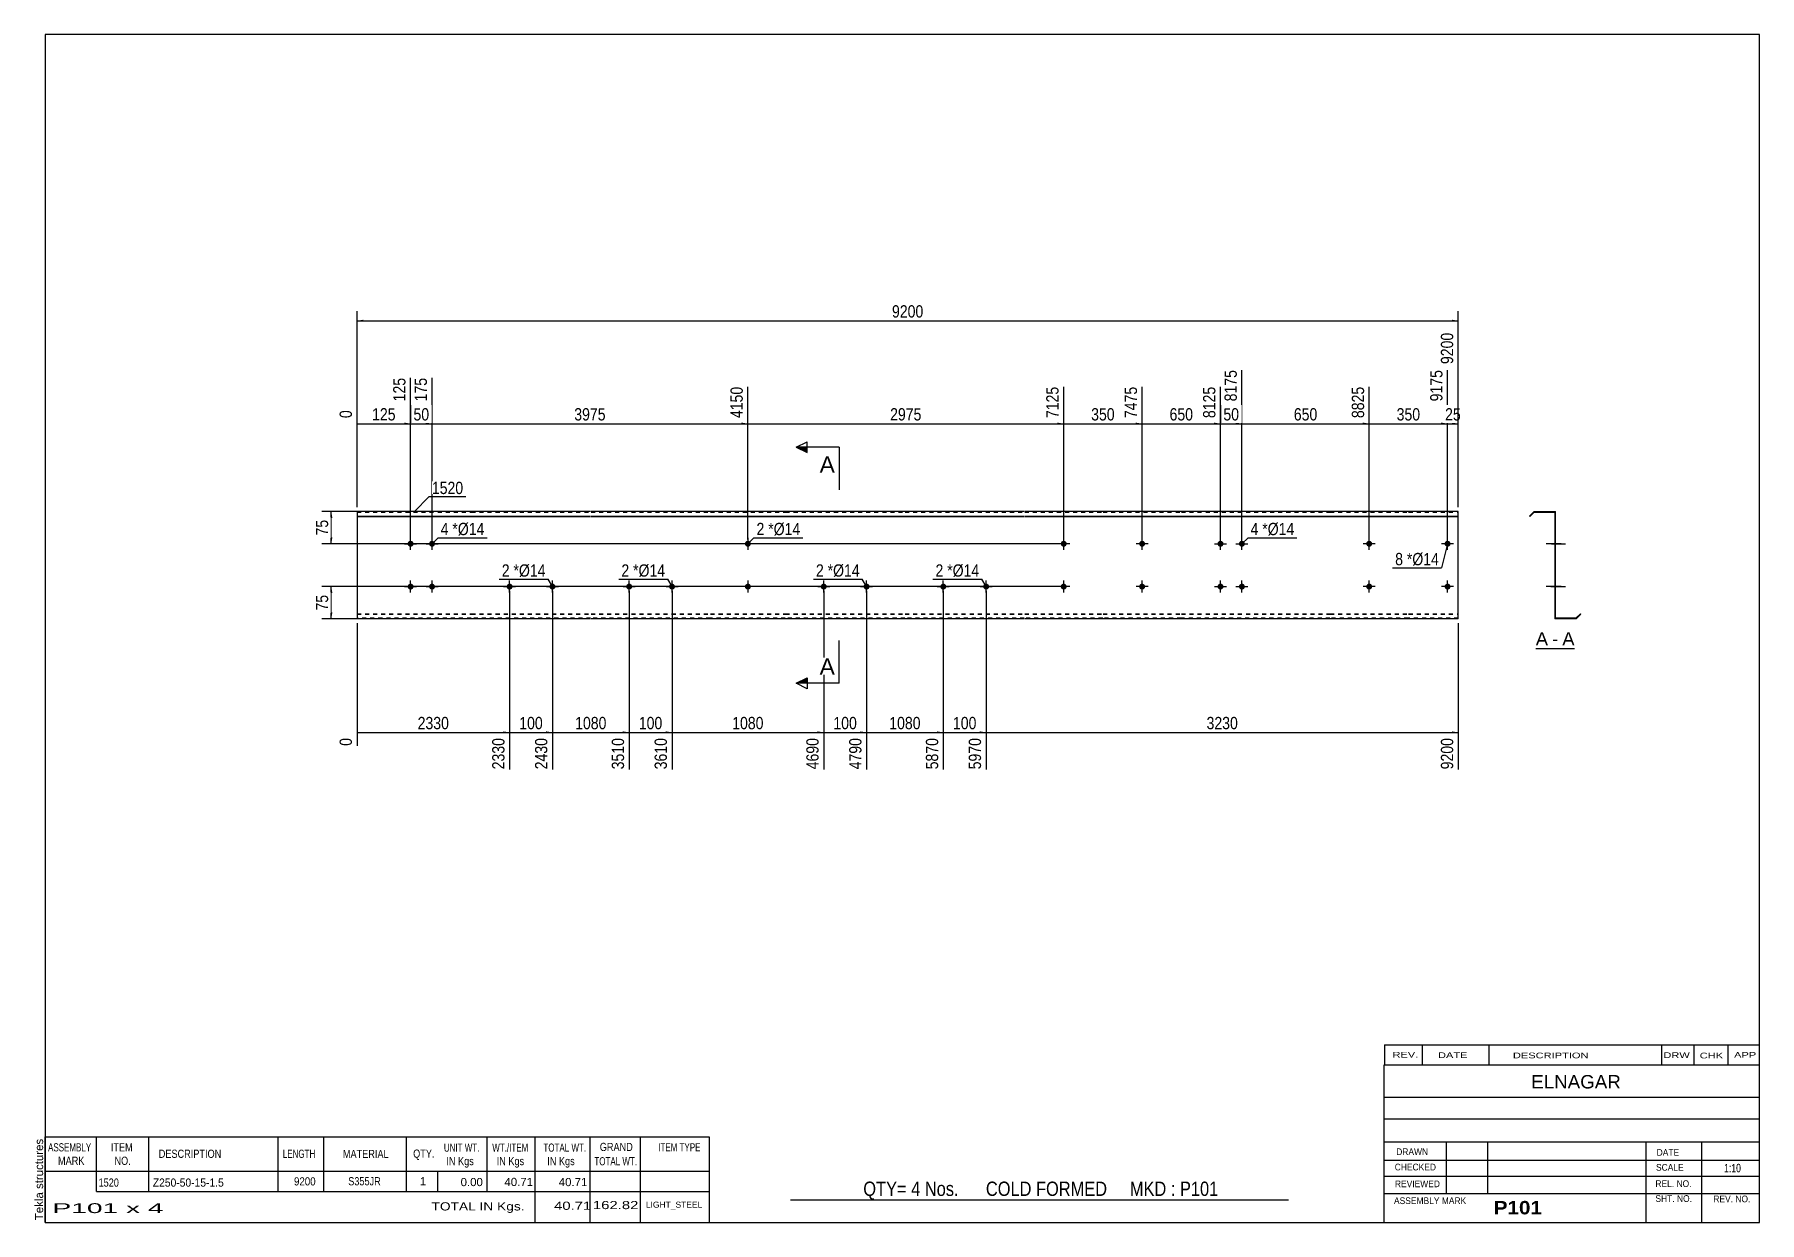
# Model space of a CAD drawing. Header units: millimetres. Extents: x -75 to 327, y -153 to 124.
import ezdxf

# ---------------------------------------------------------------- set-up
doc = ezdxf.new("R2010")
doc.units = ezdxf.units.MM
doc.linetypes.add('DXK_LINE_DOT1', pattern=[1.8814, 0.9407, -0.9407])
doc.styles.add('Arial', font='ARIAL.TTF', dxfattribs={"height": 0.2})
doc.styles.add('Arial Bold', font='ARIALBD.TTF', dxfattribs={"height": 0.2})
doc.styles.add('Arial Narrow', font='ARIALN.TTF', dxfattribs={"height": 0.2})

# ---------------------------------------------------------------- blocks, each defined once
blk = doc.blocks.new('Unknown-629091309-1737')
at = {"color": 5, "linetype": 'Continuous'}
for p, q in [((327.25, 123.75), (-72.75, 123.75)), ((-72.75, 123.75), (-72.75, -153.25)), ((327.25, -153.25), (327.25, 123.75)), ((-72.75, -153.25), (327.25, -153.25))]:
    blk.add_line(p, q, dxfattribs=at)
at = {"color": 174, "linetype": 'Continuous', "style": 'Arial'}
blk.add_text('Tekla structures', height=1.9102, rotation=90, dxfattribs=at).set_placement((-73.25, -152.75))
blk = doc.blocks.new('Unknown-629091309-12 - 1235')
at = {"color": 7, "linetype": 'Continuous'}
blk.add_line((275.05, -19.45), (284.08, -19.45), dxfattribs=at)
at = {"color": 0, "linetype": 'Continuous'}
blk.add_wipeout([(277.89, -18.7), (277.89, -15.5), (275.05, -15.5), (275.05, -18.7)], dxfattribs=at)
blk.add_wipeout([(280.28, -18.7), (280.28, -15.5), (278.85, -15.5), (278.85, -18.7)], dxfattribs=at)
at = {"color": 96, "linetype": 'Continuous', "style": 'Arial'}
blk.add_text('A', height=3.06, dxfattribs=at).set_placement((275.05, -18.7))
at = {"color": 0, "linetype": 'Continuous'}
blk.add_wipeout([(284.08, -18.7), (284.08, -15.5), (281.24, -15.5), (281.24, -18.7)], dxfattribs=at)
at = {"color": 96, "linetype": 'Continuous', "style": 'Arial'}
for s, p in [('A', (281.24, -18.7)), ('-', (278.85, -18.7))]:
    blk.add_text(s, height=3.06, dxfattribs=at).set_placement(p)
blk = doc.blocks.new('Bolt-629091309-1223 - 1203')
at = {"linetype": 'Continuous'}
for points in [[(200.78, 5, -1), (202.18, 5, -1)], [(205.78, 5, -1), (207.18, 5, -1)], [(200.78, -5, -1), (202.18, -5, -1)], [(205.78, -5, -1), (207.18, -5, -1)]]:
    blk.add_hatch(color=3, dxfattribs=at).paths.add_polyline_path(points)
at = {"color": 3, "linetype": 'Continuous'}
for p, q in [((200.08, 5), (202.88, 5)), ((201.48, 3.6), (201.48, 6.4)), ((205.08, 5), (207.88, 5)), ((206.48, 3.6), (206.48, 6.4)), ((201.48, -6.4), (201.48, -3.6)), ((206.48, -6.4), (206.48, -3.6)), ((200.08, -5), (202.88, -5)), ((205.08, -5), (207.88, -5))]:
    blk.add_line(p, q, dxfattribs=at)
blk = doc.blocks.new('Part-629091309-1218 - 1203')
at = {"color": 2, "linetype": 'Continuous'}
for p, q in [((26.6, 12.5), (0, 12.5)), ((0, 12.5), (0, -12.5)), ((54.5, 12.5), (26.7, 12.5)), ((82.4, 12.5), (54.6, 12.5)), ((99.9, 12.5), (82.5, 12.5)), ((127.8, 12.5), (100, 12.5)), ((155.7, 12.5), (127.9, 12.5)), ((173.99, 12.5), (155.8, 12.5)), ((192.28, 12.5), (174.09, 12.5)), ((226.98, 12.5), (192.38, 12.5)), ((245.28, 12.5), (227.08, 12.5)), ((256.97, 12.5), (245.38, 12.5)), ((256.97, -12.5), (256.97, 12.5)), ((0, 11.44), (26.6, 11.44)), ((0, 11.33), (26.6, 11.33)), ((26.7, 11.44), (54.5, 11.44)), ((26.7, 11.33), (54.5, 11.33)), ((54.6, 11.44), (82.4, 11.44)), ((54.6, 11.33), (82.4, 11.33)), ((82.5, 11.44), (99.9, 11.44)), ((82.5, 11.33), (99.9, 11.33)), ((100, 11.44), (127.8, 11.44)), ((100, 11.33), (127.8, 11.33)), ((127.9, 11.44), (155.7, 11.44)), ((127.9, 11.33), (155.7, 11.33)), ((155.8, 11.44), (173.99, 11.44)), ((155.8, 11.33), (173.99, 11.33)), ((174.09, 11.44), (192.28, 11.44)), ((174.09, 11.33), (192.28, 11.33)), ((192.38, 11.44), (226.98, 11.44)), ((192.38, 11.33), (226.98, 11.33)), ((227.08, 11.44), (245.28, 11.44)), ((227.08, 11.33), (245.28, 11.33)), ((245.38, 11.44), (256.97, 11.44)), ((245.38, 11.33), (256.97, 11.33)), ((26.6, -12.5), (0, -12.5)), ((54.5, -12.5), (26.7, -12.5)), ((82.4, -12.5), (54.6, -12.5)), ((99.9, -12.5), (82.5, -12.5)), ((127.8, -12.5), (100, -12.5)), ((155.7, -12.5), (127.9, -12.5)), ((173.99, -12.5), (155.8, -12.5)), ((192.28, -12.5), (174.09, -12.5)), ((226.98, -12.5), (192.38, -12.5)), ((245.28, -12.5), (227.08, -12.5)), ((256.97, -12.5), (245.38, -12.5))]:
    blk.add_line(p, q, dxfattribs=at)
at = {"color": 7, "linetype": 'DXK_LINE_DOT1'}
for p, q in [((0, 12.35), (26.6, 12.35)), ((26.7, 12.35), (54.5, 12.35)), ((54.6, 12.35), (82.4, 12.35)), ((82.5, 12.35), (99.9, 12.35)), ((100, 12.35), (127.8, 12.35)), ((127.9, 12.35), (155.7, 12.35)), ((155.8, 12.35), (173.99, 12.35)), ((174.09, 12.35), (192.28, 12.35)), ((192.38, 12.35), (226.98, 12.35)), ((227.08, 12.35), (245.28, 12.35)), ((245.38, 12.35), (256.97, 12.35)), ((0, -11.33), (26.6, -11.33)), ((0, -11.44), (26.6, -11.44)), ((26.7, -11.33), (54.5, -11.33)), ((26.7, -11.44), (54.5, -11.44)), ((54.6, -11.33), (82.4, -11.33)), ((54.6, -11.44), (82.4, -11.44)), ((82.5, -11.33), (99.9, -11.33)), ((82.5, -11.44), (99.9, -11.44)), ((100, -11.33), (127.8, -11.33)), ((100, -11.44), (127.8, -11.44)), ((127.9, -11.33), (155.7, -11.33)), ((127.9, -11.44), (155.7, -11.44)), ((155.8, -11.33), (173.99, -11.33)), ((155.8, -11.44), (173.99, -11.44)), ((174.09, -11.33), (192.28, -11.33)), ((174.09, -11.44), (192.28, -11.44)), ((192.38, -11.33), (226.98, -11.33)), ((192.38, -11.44), (226.98, -11.44)), ((227.08, -11.33), (245.28, -11.33)), ((227.08, -11.44), (245.28, -11.44)), ((245.38, -11.33), (256.97, -11.33)), ((245.38, -11.44), (256.97, -11.44)), ((26.6, -12.35), (0, -12.35)), ((54.5, -12.35), (26.7, -12.35)), ((82.4, -12.35), (54.6, -12.35)), ((99.9, -12.35), (82.5, -12.35)), ((127.8, -12.35), (100, -12.35)), ((155.7, -12.35), (127.9, -12.35)), ((173.99, -12.35), (155.8, -12.35)), ((192.28, -12.35), (174.09, -12.35)), ((226.98, -12.35), (192.38, -12.35)), ((245.28, -12.35), (227.08, -12.35)), ((256.97, -12.35), (245.38, -12.35))]:
    blk.add_line(p, q, dxfattribs=at)
blk = doc.blocks.new('Bolt-629091309-1219 - 1203')
at = {"linetype": 'Continuous'}
for points in [[(35.6, -4.3, -1), (35.6, -5.7, -1)], [(45.6, -4.3, -1), (45.6, -5.7, -1)]]:
    blk.add_hatch(color=3, dxfattribs=at).paths.add_polyline_path(points)
at = {"color": 3, "linetype": 'Continuous'}
for p, q in [((35.6, -6.4), (35.6, -3.6)), ((45.6, -6.4), (45.6, -3.6)), ((34.2, -5), (37, -5)), ((44.2, -5), (47, -5))]:
    blk.add_line(p, q, dxfattribs=at)
blk = doc.blocks.new('Bolt-629091309-1220 - 1203')
at = {"linetype": 'Continuous'}
for points in [[(63.5, -4.3, -1), (63.5, -5.7, -1)], [(73.5, -4.3, -1), (73.5, -5.7, -1)]]:
    blk.add_hatch(color=3, dxfattribs=at).paths.add_polyline_path(points)
at = {"color": 3, "linetype": 'Continuous'}
for p, q in [((63.5, -6.4), (63.5, -3.6)), ((73.5, -6.4), (73.5, -3.6)), ((62.1, -5), (64.9, -5)), ((72.1, -5), (74.9, -5))]:
    blk.add_line(p, q, dxfattribs=at)
blk = doc.blocks.new('Bolt-629091309-1221 - 1203')
at = {"linetype": 'Continuous'}
for points in [[(108.9, -4.3, -1), (108.9, -5.7, -1)], [(118.9, -4.3, -1), (118.9, -5.7, -1)]]:
    blk.add_hatch(color=3, dxfattribs=at).paths.add_polyline_path(points)
at = {"color": 3, "linetype": 'Continuous'}
for p, q in [((108.9, -6.4), (108.9, -3.6)), ((118.9, -6.4), (118.9, -3.6)), ((107.5, -5), (110.3, -5)), ((117.5, -5), (120.3, -5))]:
    blk.add_line(p, q, dxfattribs=at)
blk = doc.blocks.new('Bolt-629091309-1222 - 1203')
at = {"linetype": 'Continuous'}
for points in [[(136.8, -4.3, -1), (136.8, -5.7, -1)], [(146.8, -4.3, -1), (146.8, -5.7, -1)]]:
    blk.add_hatch(color=3, dxfattribs=at).paths.add_polyline_path(points)
at = {"color": 3, "linetype": 'Continuous'}
for p, q in [((136.8, -6.4), (136.8, -3.6)), ((146.8, -6.4), (146.8, -3.6)), ((135.4, -5), (138.2, -5)), ((145.4, -5), (148.2, -5))]:
    blk.add_line(p, q, dxfattribs=at)
blk = doc.blocks.new('Bolt-629091309-1224 - 1203')
at = {"linetype": 'Continuous'}
for points in [[(182.49, 5, -1), (183.89, 5, -1)], [(235.48, 5, -1), (236.88, 5, -1)]]:
    blk.add_hatch(color=3, dxfattribs=at).paths.add_polyline_path(points)
at = {"color": 3, "linetype": 'Continuous'}
for p, q in [((184.59, 5), (181.79, 5)), ((183.19, 3.6), (183.19, 6.4)), ((237.58, 5), (234.78, 5)), ((236.18, 3.6), (236.18, 6.4))]:
    blk.add_line(p, q, dxfattribs=at)
blk = doc.blocks.new('Bolt-629091309-1225 - 1203')
at = {"linetype": 'Continuous'}
for points in [[(182.49, -5, -1), (183.89, -5, -1)], [(235.48, -5, -1), (236.88, -5, -1)]]:
    blk.add_hatch(color=3, dxfattribs=at).paths.add_polyline_path(points)
at = {"color": 3, "linetype": 'Continuous'}
for p, q in [((183.19, -6.4), (183.19, -3.6)), ((236.18, -6.4), (236.18, -3.6)), ((184.59, -5), (181.79, -5)), ((237.58, -5), (234.78, -5))]:
    blk.add_line(p, q, dxfattribs=at)
blk = doc.blocks.new('Bolt-629091309-1226 - 1203')
at = {"linetype": 'Continuous'}
for points in [[(164.19, 5, -1), (165.59, 5, -1)], [(253.77, 5, -1), (255.17, 5, -1)]]:
    blk.add_hatch(color=3, dxfattribs=at).paths.add_polyline_path(points)
at = {"color": 3, "linetype": 'Continuous'}
for p, q in [((166.29, 5), (163.49, 5)), ((164.89, 3.6), (164.89, 6.4)), ((255.87, 5), (253.07, 5)), ((254.47, 3.6), (254.47, 6.4))]:
    blk.add_line(p, q, dxfattribs=at)
blk = doc.blocks.new('Bolt-629091309-1227 - 1203')
at = {"linetype": 'Continuous'}
for points in [[(164.19, -5, -1), (165.59, -5, -1)], [(253.77, -5, -1), (255.17, -5, -1)]]:
    blk.add_hatch(color=3, dxfattribs=at).paths.add_polyline_path(points)
at = {"color": 3, "linetype": 'Continuous'}
for p, q in [((164.89, -6.4), (164.89, -3.6)), ((254.47, -6.4), (254.47, -3.6)), ((166.29, -5), (163.49, -5)), ((255.87, -5), (253.07, -5))]:
    blk.add_line(p, q, dxfattribs=at)
blk = doc.blocks.new('Bolt-629091309-1228 - 1203')
at = {"linetype": 'Continuous'}
for points in [[(11.8, 5, -1), (13.2, 5, -1)], [(16.8, 5, -1), (18.2, 5, -1)], [(11.8, -5, -1), (13.2, -5, -1)], [(16.8, -5, -1), (18.2, -5, -1)]]:
    blk.add_hatch(color=3, dxfattribs=at).paths.add_polyline_path(points)
at = {"color": 3, "linetype": 'Continuous'}
for p, q in [((11.1, 5), (13.9, 5)), ((12.5, 3.6), (12.5, 6.4)), ((16.1, 5), (18.9, 5)), ((17.5, 3.6), (17.5, 6.4)), ((12.5, -6.4), (12.5, -3.6)), ((17.5, -6.4), (17.5, -3.6)), ((11.1, -5), (13.9, -5)), ((16.1, -5), (18.9, -5))]:
    blk.add_line(p, q, dxfattribs=at)
blk = doc.blocks.new('Bolt-629091309-1229 - 1203')
at = {"linetype": 'Continuous'}
for points in [[(91.9, 5, -1), (90.5, 5, -1)], [(91.9, -5, -1), (90.5, -5, -1)]]:
    blk.add_hatch(color=3, dxfattribs=at).paths.add_polyline_path(points)
at = {"color": 3, "linetype": 'Continuous'}
for p, q in [((92.6, 5), (89.8, 5)), ((91.2, 6.4), (91.2, 3.6)), ((91.2, -3.6), (91.2, -6.4)), ((92.6, -5), (89.8, -5))]:
    blk.add_line(p, q, dxfattribs=at)
blk = doc.blocks.new('Bolt-629091309-1240 - 1235')
at = {"linetype": 'Continuous'}
blk.add_hatch(color=3, dxfattribs=at).paths.add_polyline_path([(279.64, -5.7), (279.64, -4.3), (279.49, -4.3), (279.49, -5.7)])
blk.add_hatch(color=3, dxfattribs=at).paths.add_polyline_path([(279.64, -5.7), (279.64, -4.3), (279.49, -4.3), (279.49, -5.7)])
at = {"color": 3, "linetype": 'Continuous'}
for p, q in [((278.54, -5), (281.29, -5)), ((278.54, -5), (281.29, -5)), ((279.49, -4.3), (279.64, -4.3)), ((279.49, -4.3), (279.64, -4.3)), ((279.49, -5.7), (279.64, -5.7)), ((279.49, -5.7), (279.64, -5.7))]:
    blk.add_line(p, q, dxfattribs=at)
blk = doc.blocks.new('Part-629091309-1237 - 1235')
at = {"color": 2, "linetype": 'Continuous'}
for p, q in [((274.64, 12.5), (273.58, 11.44)), ((274.7, 12.35), (273.69, 11.33)), ((274.64, 12.5), (279.64, 12.5)), ((274.7, 12.35), (279.49, 12.35)), ((279.49, 12.35), (279.49, -12.5)), ((279.64, -12.35), (279.64, 12.5)), ((273.58, 11.44), (273.69, 11.33)), ((284.43, -12.35), (285.45, -11.33)), ((284.49, -12.5), (285.55, -11.44)), ((285.55, -11.44), (285.45, -11.33)), ((284.49, -12.5), (279.49, -12.5)), ((284.43, -12.35), (279.64, -12.35))]:
    blk.add_line(p, q, dxfattribs=at)
blk = doc.blocks.new('Bolt-629091309-1238 - 1235')
at = {"linetype": 'Continuous'}
blk.add_hatch(color=3, dxfattribs=at).paths.add_polyline_path([(279.64, -5.7), (279.64, -4.3), (279.49, -4.3), (279.49, -5.7)])
blk.add_hatch(color=3, dxfattribs=at).paths.add_polyline_path([(279.64, -5.7), (279.64, -4.3), (279.49, -4.3), (279.49, -5.7)])
at = {"color": 3, "linetype": 'Continuous'}
for p, q in [((278.54, -5), (281.29, -5)), ((278.54, -5), (281.29, -5)), ((279.49, -4.3), (279.64, -4.3)), ((279.49, -4.3), (279.64, -4.3)), ((279.49, -5.7), (279.64, -5.7)), ((279.49, -5.7), (279.64, -5.7))]:
    blk.add_line(p, q, dxfattribs=at)
blk = doc.blocks.new('Bolt-629091309-1239 - 1235')
at = {"linetype": 'Continuous'}
blk.add_hatch(color=3, dxfattribs=at).paths.add_polyline_path([(279.64, -5.7), (279.64, -4.3), (279.49, -4.3), (279.49, -5.7)])
blk.add_hatch(color=3, dxfattribs=at).paths.add_polyline_path([(279.64, -5.7), (279.64, -4.3), (279.49, -4.3), (279.49, -5.7)])
at = {"color": 3, "linetype": 'Continuous'}
for p, q in [((278.54, -5), (281.29, -5)), ((278.54, -5), (281.29, -5)), ((279.49, -4.3), (279.64, -4.3)), ((279.49, -4.3), (279.64, -4.3)), ((279.49, -5.7), (279.64, -5.7)), ((279.49, -5.7), (279.64, -5.7))]:
    blk.add_line(p, q, dxfattribs=at)
blk = doc.blocks.new('Bolt-629091309-1241 - 1235')
at = {"linetype": 'Continuous'}
blk.add_hatch(color=3, dxfattribs=at).paths.add_polyline_path([(279.64, -5.7), (279.64, -4.3), (279.49, -4.3), (279.49, -5.7)])
blk.add_hatch(color=3, dxfattribs=at).paths.add_polyline_path([(279.64, -5.7), (279.64, -4.3), (279.49, -4.3), (279.49, -5.7)])
at = {"color": 3, "linetype": 'Continuous'}
for p, q in [((278.54, -5), (281.29, -5)), ((278.54, -5), (281.29, -5)), ((279.49, -4.3), (279.64, -4.3)), ((279.49, -4.3), (279.64, -4.3)), ((279.49, -5.7), (279.64, -5.7)), ((279.49, -5.7), (279.64, -5.7))]:
    blk.add_line(p, q, dxfattribs=at)
blk = doc.blocks.new('Bolt-629091309-1242 - 1235')
at = {"linetype": 'Continuous'}
for points in [[(279.49, 5.7), (279.49, 4.3), (279.64, 4.3), (279.64, 5.7)], [(279.49, 5.7), (279.49, 4.3), (279.64, 4.3), (279.64, 5.7)], [(279.49, -4.3), (279.49, -5.7), (279.64, -5.7), (279.64, -4.3)], [(279.49, -4.3), (279.49, -5.7), (279.64, -5.7), (279.64, -4.3)]]:
    blk.add_hatch(color=3, dxfattribs=at).paths.add_polyline_path(points)
at = {"color": 3, "linetype": 'Continuous'}
for p, q in [((280.94, 5), (277.64, 5)), ((280.94, 5), (277.64, 5)), ((279.64, 5.7), (279.49, 5.7)), ((279.64, 5.7), (279.49, 5.7)), ((279.64, 4.3), (279.49, 4.3)), ((279.64, 4.3), (279.49, 4.3)), ((280.94, -5), (277.64, -5)), ((280.94, -5), (277.64, -5)), ((279.64, -4.3), (279.49, -4.3)), ((279.64, -4.3), (279.49, -4.3)), ((279.64, -5.7), (279.49, -5.7)), ((279.64, -5.7), (279.49, -5.7))]:
    blk.add_line(p, q, dxfattribs=at)
blk = doc.blocks.new('Bolt-629091309-1243 - 1235')
at = {"linetype": 'Continuous'}
blk.add_hatch(color=3, dxfattribs=at).paths.add_polyline_path([(279.49, 5.7), (279.49, 4.3), (279.64, 4.3), (279.64, 5.7)])
blk.add_hatch(color=3, dxfattribs=at).paths.add_polyline_path([(279.49, 5.7), (279.49, 4.3), (279.64, 4.3), (279.64, 5.7)])
at = {"color": 3, "linetype": 'Continuous'}
for p, q in [((278.69, 5), (281.99, 5)), ((278.69, 5), (281.99, 5)), ((279.49, 5.7), (279.64, 5.7)), ((279.49, 5.7), (279.64, 5.7)), ((279.49, 4.3), (279.64, 4.3)), ((279.49, 4.3), (279.64, 4.3))]:
    blk.add_line(p, q, dxfattribs=at)
blk = doc.blocks.new('Bolt-629091309-1244 - 1235')
at = {"linetype": 'Continuous'}
blk.add_hatch(color=3, dxfattribs=at).paths.add_polyline_path([(279.49, -4.3), (279.49, -5.7), (279.64, -5.7), (279.64, -4.3)])
blk.add_hatch(color=3, dxfattribs=at).paths.add_polyline_path([(279.49, -4.3), (279.49, -5.7), (279.64, -5.7), (279.64, -4.3)])
at = {"color": 3, "linetype": 'Continuous'}
for p, q in [((278.69, -5), (281.99, -5)), ((278.69, -5), (281.99, -5)), ((279.49, -4.3), (279.64, -4.3)), ((279.49, -4.3), (279.64, -4.3)), ((279.49, -5.7), (279.64, -5.7)), ((279.49, -5.7), (279.64, -5.7))]:
    blk.add_line(p, q, dxfattribs=at)
blk = doc.blocks.new('Bolt-629091309-1245 - 1235')
at = {"linetype": 'Continuous'}
blk.add_hatch(color=3, dxfattribs=at).paths.add_polyline_path([(279.49, 5.7), (279.49, 4.3), (279.64, 4.3), (279.64, 5.7)])
blk.add_hatch(color=3, dxfattribs=at).paths.add_polyline_path([(279.49, 5.7), (279.49, 4.3), (279.64, 4.3), (279.64, 5.7)])
at = {"color": 3, "linetype": 'Continuous'}
for p, q in [((278.69, 5), (281.99, 5)), ((278.69, 5), (281.99, 5)), ((279.49, 5.7), (279.64, 5.7)), ((279.49, 5.7), (279.64, 5.7)), ((279.49, 4.3), (279.64, 4.3)), ((279.49, 4.3), (279.64, 4.3))]:
    blk.add_line(p, q, dxfattribs=at)
blk = doc.blocks.new('Bolt-629091309-1246 - 1235')
at = {"linetype": 'Continuous'}
blk.add_hatch(color=3, dxfattribs=at).paths.add_polyline_path([(279.49, -4.3), (279.49, -5.7), (279.64, -5.7), (279.64, -4.3)])
blk.add_hatch(color=3, dxfattribs=at).paths.add_polyline_path([(279.49, -4.3), (279.49, -5.7), (279.64, -5.7), (279.64, -4.3)])
at = {"color": 3, "linetype": 'Continuous'}
for p, q in [((278.69, -5), (281.99, -5)), ((278.69, -5), (281.99, -5)), ((279.49, -4.3), (279.64, -4.3)), ((279.49, -4.3), (279.64, -4.3)), ((279.49, -5.7), (279.64, -5.7)), ((279.49, -5.7), (279.64, -5.7))]:
    blk.add_line(p, q, dxfattribs=at)
blk = doc.blocks.new('Bolt-629091309-1247 - 1235')
at = {"linetype": 'Continuous'}
for points in [[(279.49, 5.7), (279.49, 4.3), (279.64, 4.3), (279.64, 5.7)], [(279.49, 5.7), (279.49, 4.3), (279.64, 4.3), (279.64, 5.7)], [(279.49, -4.3), (279.49, -5.7), (279.64, -5.7), (279.64, -4.3)], [(279.49, -4.3), (279.49, -5.7), (279.64, -5.7), (279.64, -4.3)]]:
    blk.add_hatch(color=3, dxfattribs=at).paths.add_polyline_path(points)
at = {"color": 3, "linetype": 'Continuous'}
for p, q in [((280.94, 5), (277.64, 5)), ((280.94, 5), (277.64, 5)), ((279.64, 5.7), (279.49, 5.7)), ((279.64, 5.7), (279.49, 5.7)), ((279.64, 4.3), (279.49, 4.3)), ((279.64, 4.3), (279.49, 4.3)), ((280.94, -5), (277.64, -5)), ((280.94, -5), (277.64, -5)), ((279.64, -4.3), (279.49, -4.3)), ((279.64, -4.3), (279.49, -4.3)), ((279.64, -5.7), (279.49, -5.7)), ((279.64, -5.7), (279.49, -5.7))]:
    blk.add_line(p, q, dxfattribs=at)
blk = doc.blocks.new('Bolt-629091309-1248 - 1235')
at = {"linetype": 'Continuous'}
for points in [[(279.64, 4.3), (279.64, 5.7), (279.49, 5.7), (279.49, 4.3)], [(279.64, -5.7), (279.64, -4.3), (279.49, -4.3), (279.49, -5.7)]]:
    blk.add_hatch(color=3, dxfattribs=at).paths.add_polyline_path(points)
at = {"color": 3, "linetype": 'Continuous'}
for p, q in [((279.64, 5), (277.49, 5)), ((279.64, 5.7), (279.49, 5.7)), ((279.64, 4.3), (279.49, 4.3)), ((279.64, -5), (277.49, -5)), ((279.64, -4.3), (279.49, -4.3)), ((279.64, -5.7), (279.49, -5.7))]:
    blk.add_line(p, q, dxfattribs=at)
blk = doc.blocks.new('StraightDimension-629091309-1322 - 1203')
at = {"linetype": 'Continuous'}
blk.add_hatch(color=7, dxfattribs=at).paths.add_polyline_path([(44.1, -38.75), (45.6, -39), (44.1, -39.25)])
at = {"color": 7, "linetype": 'Continuous'}
for p, q in [((35.6, -6), (35.6, -47.61)), ((45.6, -6), (45.6, -47.61)), ((35.6, -39), (45.6, -39))]:
    blk.add_line(p, q, dxfattribs=at)
at = {"color": 0}
blk.add_wipeout([(43.94, -38.85), (43.94, -34.65), (37.25, -34.65), (37.25, -38.85)], dxfattribs=at)
at = {"color": 0, "linetype": 'Continuous'}
blk.add_wipeout([(45, -39.7), (40.8, -39.7), (40.8, -48.21), (45, -48.21)], dxfattribs=at)
at = {"color": 3, "style": 'Arial Narrow'}
blk.add_text('100', height=2.863, dxfattribs=at).set_placement((37.85, -38.25))
at = {"color": 3, "linetype": 'Continuous', "style": 'Arial Narrow'}
blk.add_text('2430', height=2.863, rotation=90.0002, dxfattribs=at).set_placement((44.4, -47.61))
blk = doc.blocks.new('StraightDimension-629091309-1273 - 1203')
at = {"linetype": 'Continuous'}
blk.add_hatch(color=7, dxfattribs=at).paths.add_polyline_path([(89.7, 33.25), (91.2, 33), (89.7, 32.75)])
at = {"color": 7, "linetype": 'Continuous'}
for p, q in [((17.5, 6), (17.5, 43.68)), ((91.2, 6), (91.2, 41.61)), ((17.5, 33), (91.2, 33))]:
    blk.add_line(p, q, dxfattribs=at)
at = {"color": 0, "linetype": 'Continuous'}
blk.add_wipeout([(90.6, 42.21), (86.4, 42.21), (86.4, 33.7), (90.6, 33.7)], dxfattribs=at)
at = {"color": 0}
blk.add_wipeout([(58.6, 33.15), (58.6, 37.35), (50.09, 37.35), (50.09, 33.15)], dxfattribs=at)
at = {"color": 3, "linetype": 'Continuous', "style": 'Arial Narrow'}
blk.add_text('4150', height=2.863, rotation=90.0002, dxfattribs=at).set_placement((90, 34.3))
at = {"color": 3, "style": 'Arial Narrow'}
blk.add_text('3975', height=2.863, dxfattribs=at).set_placement((50.69, 33.75))
blk = doc.blocks.new('StraightDimension-629091309-1268 - 1203')
at = {"linetype": 'Continuous'}
blk.add_hatch(color=7, dxfattribs=at).paths.add_polyline_path([(234.68, 33.25), (236.18, 33), (234.68, 32.75)])
at = {"color": 7, "linetype": 'Continuous'}
for p, q in [((206.48, 6), (206.48, 45.51)), ((236.18, 6), (236.18, 41.61)), ((206.48, 33), (236.18, 33))]:
    blk.add_line(p, q, dxfattribs=at)
at = {"color": 0, "linetype": 'Continuous'}
blk.add_wipeout([(235.58, 42.21), (231.38, 42.21), (231.38, 33.7), (235.58, 33.7)], dxfattribs=at)
at = {"color": 0}
blk.add_wipeout([(224.67, 33.15), (224.67, 37.35), (217.99, 37.35), (217.99, 33.15)], dxfattribs=at)
at = {"color": 3, "linetype": 'Continuous', "style": 'Arial Narrow'}
blk.add_text('8825', height=2.863, rotation=90.0002, dxfattribs=at).set_placement((234.98, 34.3))
at = {"color": 3, "style": 'Arial Narrow'}
blk.add_text('650', height=2.863, dxfattribs=at).set_placement((218.59, 33.75))
blk = doc.blocks.new('StraightDimension-629091309-1267 - 1203')
at = {"linetype": 'Continuous'}
blk.add_hatch(color=7, dxfattribs=at).paths.add_polyline_path([(252.97, 33.25), (254.47, 33), (252.97, 32.75)])
at = {"color": 7, "linetype": 'Continuous'}
for p, q in [((254.47, 6), (254.47, 45.51)), ((236.18, 6), (236.18, 41.61)), ((236.18, 33), (254.47, 33))]:
    blk.add_line(p, q, dxfattribs=at)
at = {"color": 0}
blk.add_wipeout([(248.67, 33.15), (248.67, 37.35), (241.98, 37.35), (241.98, 33.15)], dxfattribs=at)
at = {"color": 0, "linetype": 'Continuous'}
blk.add_wipeout([(253.87, 46.11), (249.67, 46.11), (249.67, 37.6), (253.87, 37.6)], dxfattribs=at)
at = {"color": 3, "linetype": 'Continuous', "style": 'Arial Narrow'}
blk.add_text('9175', height=2.863, rotation=90.0002, dxfattribs=at).set_placement((253.27, 38.2))
at = {"color": 3, "style": 'Arial Narrow'}
blk.add_text('350', height=2.863, dxfattribs=at).set_placement((242.58, 33.75))
blk = doc.blocks.new('StraightDimension-629091309-1266 - 1203')
at = {"linetype": 'Continuous'}
blk.add_hatch(color=7, dxfattribs=at).paths.add_polyline_path([(255.47, 33.25), (256.97, 33), (255.47, 32.75)])
at = {"color": 7, "linetype": 'Continuous'}
for p, q in [((256.97, 13.5), (256.97, 54.21)), ((254.47, 6), (254.47, 45.51)), ((254.47, 33), (256.97, 33))]:
    blk.add_line(p, q, dxfattribs=at)
at = {"color": 0, "linetype": 'Continuous'}
blk.add_wipeout([(256.37, 54.81), (252.17, 54.81), (252.17, 46.3), (256.37, 46.3)], dxfattribs=at)
at = {"color": 0}
blk.add_wipeout([(258.15, 33.15), (258.15, 37.35), (253.29, 37.35), (253.29, 33.15)], dxfattribs=at)
at = {"color": 3, "linetype": 'Continuous', "style": 'Arial Narrow'}
blk.add_text('9200', height=2.863, rotation=90.0002, dxfattribs=at).set_placement((255.77, 46.9))
at = {"color": 3, "style": 'Arial Narrow'}
blk.add_text('25', height=2.863, dxfattribs=at).set_placement((253.89, 33.75))
blk = doc.blocks.new('StraightDimension-629091309-1269 - 1203')
at = {"linetype": 'Continuous'}
blk.add_hatch(color=7, dxfattribs=at).paths.add_polyline_path([(204.98, 33.25), (206.48, 33), (204.98, 32.75)])
at = {"color": 7, "linetype": 'Continuous'}
for p, q in [((206.48, 6), (206.48, 45.51)), ((201.48, 6), (201.48, 41.61)), ((201.48, 33), (206.48, 33))]:
    blk.add_line(p, q, dxfattribs=at)
at = {"color": 0}
blk.add_wipeout([(206.41, 33.15), (206.41, 37.35), (201.55, 37.35), (201.55, 33.15)], dxfattribs=at)
at = {"color": 0, "linetype": 'Continuous'}
blk.add_wipeout([(205.88, 46.11), (201.68, 46.11), (201.68, 37.6), (205.88, 37.6)], dxfattribs=at)
at = {"color": 3, "linetype": 'Continuous', "style": 'Arial Narrow'}
blk.add_text('8175', height=2.863, rotation=90.0002, dxfattribs=at).set_placement((205.28, 38.2))
at = {"color": 3, "style": 'Arial Narrow'}
blk.add_text('50', height=2.863, dxfattribs=at).set_placement((202.15, 33.75))
blk = doc.blocks.new('StraightDimension-629091309-1270 - 1203')
at = {"linetype": 'Continuous'}
blk.add_hatch(color=7, dxfattribs=at).paths.add_polyline_path([(199.98, 33.25), (201.48, 33), (199.98, 32.75)])
at = {"color": 7, "linetype": 'Continuous'}
for p, q in [((183.19, 6), (183.19, 41.61)), ((201.48, 6), (201.48, 41.61)), ((183.19, 33), (201.48, 33))]:
    blk.add_line(p, q, dxfattribs=at)
at = {"color": 0}
blk.add_wipeout([(195.68, 33.15), (195.68, 37.35), (188.99, 37.35), (188.99, 33.15)], dxfattribs=at)
at = {"color": 0, "linetype": 'Continuous'}
blk.add_wipeout([(200.88, 42.21), (196.68, 42.21), (196.68, 33.7), (200.88, 33.7)], dxfattribs=at)
at = {"color": 3, "linetype": 'Continuous', "style": 'Arial Narrow'}
blk.add_text('8125', height=2.863, rotation=90.0002, dxfattribs=at).set_placement((200.28, 34.3))
at = {"color": 3, "style": 'Arial Narrow'}
blk.add_text('650', height=2.863, dxfattribs=at).set_placement((189.59, 33.75))
blk = doc.blocks.new('StraightDimension-629091309-1320 - 1203')
at = {"linetype": 'Continuous'}
blk.add_hatch(color=7, dxfattribs=at).paths.add_polyline_path([(72, -38.75), (73.5, -39), (72, -39.25)])
at = {"color": 7, "linetype": 'Continuous'}
for p, q in [((63.5, -6), (63.5, -47.61)), ((73.5, -6), (73.5, -47.61)), ((63.5, -39), (73.5, -39))]:
    blk.add_line(p, q, dxfattribs=at)
at = {"color": 0}
blk.add_wipeout([(71.84, -38.85), (71.84, -34.65), (65.15, -34.65), (65.15, -38.85)], dxfattribs=at)
at = {"color": 0, "linetype": 'Continuous'}
blk.add_wipeout([(72.9, -39.7), (68.7, -39.7), (68.7, -48.21), (72.9, -48.21)], dxfattribs=at)
at = {"color": 3, "style": 'Arial Narrow'}
blk.add_text('100', height=2.863, dxfattribs=at).set_placement((65.75, -38.25))
at = {"color": 3, "linetype": 'Continuous', "style": 'Arial Narrow'}
blk.add_text('3610', height=2.863, rotation=90.0002, dxfattribs=at).set_placement((72.3, -47.61))
blk = doc.blocks.new('StraightDimension-629091309-1271 - 1203')
at = {"linetype": 'Continuous'}
blk.add_hatch(color=7, dxfattribs=at).paths.add_polyline_path([(181.69, 33.25), (183.19, 33), (181.69, 32.75)])
at = {"color": 7, "linetype": 'Continuous'}
for p, q in [((164.89, 6), (164.89, 41.61)), ((183.19, 6), (183.19, 41.61)), ((164.89, 33), (183.19, 33))]:
    blk.add_line(p, q, dxfattribs=at)
at = {"color": 0}
blk.add_wipeout([(177.38, 33.15), (177.38, 37.35), (170.7, 37.35), (170.7, 33.15)], dxfattribs=at)
at = {"color": 0, "linetype": 'Continuous'}
blk.add_wipeout([(182.59, 42.21), (178.39, 42.21), (178.39, 33.7), (182.59, 33.7)], dxfattribs=at)
at = {"color": 3, "linetype": 'Continuous', "style": 'Arial Narrow'}
blk.add_text('7475', height=2.863, rotation=90.0002, dxfattribs=at).set_placement((181.99, 34.3))
at = {"color": 3, "style": 'Arial Narrow'}
blk.add_text('350', height=2.863, dxfattribs=at).set_placement((171.3, 33.75))
blk = doc.blocks.new('StraightDimension-629091309-1351 - 1203')
at = {"linetype": 'Continuous'}
for points in [[(-6.25, 11), (-6, 12.5), (-5.75, 11)], [(-5.75, 6.5), (-6, 5), (-6.25, 6.5)]]:
    blk.add_hatch(color=7, dxfattribs=at).paths.add_polyline_path(points)
at = {"color": 7, "linetype": 'Continuous'}
for p, q in [((11.5, 12.5), (-8.25, 12.5)), ((-6, 5), (-6, 12.5)), ((163.89, 5), (-8.25, 5))]:
    blk.add_line(p, q, dxfattribs=at)
at = {"color": 0}
blk.add_wipeout([(-6.15, 11.18), (-10.35, 11.18), (-10.35, 6.32), (-6.15, 6.32)], dxfattribs=at)
at = {"color": 3, "style": 'Arial Narrow'}
blk.add_text('75', height=2.863, rotation=90.0002, dxfattribs=at).set_placement((-6.75, 6.92))
blk = doc.blocks.new('StraightDimension-629091309-1272 - 1203')
at = {"linetype": 'Continuous'}
blk.add_hatch(color=7, dxfattribs=at).paths.add_polyline_path([(163.39, 33.25), (164.89, 33), (163.39, 32.75)])
at = {"color": 7, "linetype": 'Continuous'}
for p, q in [((91.2, 6), (91.2, 41.61)), ((164.89, 6), (164.89, 41.61)), ((91.2, 33), (164.89, 33))]:
    blk.add_line(p, q, dxfattribs=at)
at = {"color": 0, "linetype": 'Continuous'}
blk.add_wipeout([(164.29, 42.21), (160.09, 42.21), (160.09, 33.7), (164.29, 33.7)], dxfattribs=at)
at = {"color": 0}
blk.add_wipeout([(132.3, 33.15), (132.3, 37.35), (123.79, 37.35), (123.79, 33.15)], dxfattribs=at)
at = {"color": 3, "linetype": 'Continuous', "style": 'Arial Narrow'}
blk.add_text('7125', height=2.863, rotation=90.0002, dxfattribs=at).set_placement((163.69, 34.3))
at = {"color": 3, "style": 'Arial Narrow'}
blk.add_text('2975', height=2.863, dxfattribs=at).set_placement((124.39, 33.75))
blk = doc.blocks.new('StraightDimension-629091309-1274 - 1203')
at = {"linetype": 'Continuous'}
blk.add_hatch(color=7, dxfattribs=at).paths.add_polyline_path([(16, 33.25), (17.5, 33), (16, 32.75)])
at = {"color": 7, "linetype": 'Continuous'}
for p, q in [((12.5, 6), (12.5, 43.68)), ((17.5, 6), (17.5, 43.68)), ((12.5, 33), (17.5, 33))]:
    blk.add_line(p, q, dxfattribs=at)
at = {"color": 0}
blk.add_wipeout([(17.43, 33.15), (17.43, 37.35), (12.57, 37.35), (12.57, 33.15)], dxfattribs=at)
at = {"color": 0, "linetype": 'Continuous'}
blk.add_wipeout([(16.9, 44.28), (12.7, 44.28), (12.7, 37.6), (16.9, 37.6)], dxfattribs=at)
at = {"color": 3, "linetype": 'Continuous', "style": 'Arial Narrow'}
blk.add_text('175', height=2.863, rotation=90.0002, dxfattribs=at).set_placement((16.3, 38.2))
at = {"color": 3, "style": 'Arial Narrow'}
blk.add_text('50', height=2.863, dxfattribs=at).set_placement((13.17, 33.75))
blk = doc.blocks.new('StraightDimension-629091309-1275 - 1203')
at = {"linetype": 'Continuous'}
blk.add_hatch(color=7, dxfattribs=at).paths.add_polyline_path([(11, 33.25), (12.5, 33), (11, 32.75)])
at = {"color": 7, "linetype": 'Continuous'}
for p, q in [((12.5, 6), (12.5, 43.68)), ((0, 13.5), (0, 36.13)), ((0, 33), (12.5, 33))]:
    blk.add_line(p, q, dxfattribs=at)
at = {"color": 0, "linetype": 'Continuous'}
blk.add_wipeout([(-0.6, 36.73), (-4.8, 36.73), (-4.8, 33.7), (-0.6, 33.7)], dxfattribs=at)
at = {"color": 0}
blk.add_wipeout([(9.59, 33.15), (9.59, 37.35), (2.91, 37.35), (2.91, 33.15)], dxfattribs=at)
at = {"color": 3, "linetype": 'Continuous', "style": 'Arial Narrow'}
blk.add_text('0', height=2.86, rotation=90.0002, dxfattribs=at).set_placement((-1.2, 34.3))
at = {"color": 0, "linetype": 'Continuous'}
blk.add_wipeout([(11.9, 44.28), (7.7, 44.28), (7.7, 37.6), (11.9, 37.6)], dxfattribs=at)
at = {"color": 3, "linetype": 'Continuous', "style": 'Arial Narrow'}
blk.add_text('125', height=2.863, rotation=90.0002, dxfattribs=at).set_placement((11.3, 38.2))
at = {"color": 3, "style": 'Arial Narrow'}
blk.add_text('125', height=2.863, dxfattribs=at).set_placement((3.51, 33.75))
blk = doc.blocks.new('StraightDimension-629091309-1315 - 1203')
at = {"linetype": 'Continuous'}
blk.add_hatch(color=7, dxfattribs=at).paths.add_polyline_path([(255.47, -38.75), (256.97, -39), (255.47, -39.25)])
at = {"color": 7, "linetype": 'Continuous'}
for p, q in [((146.8, -6), (146.8, -47.61)), ((256.97, -13.5), (256.97, -47.61)), ((146.8, -39), (256.97, -39))]:
    blk.add_line(p, q, dxfattribs=at)
at = {"color": 0}
blk.add_wipeout([(206.14, -38.85), (206.14, -34.65), (197.63, -34.65), (197.63, -38.85)], dxfattribs=at)
at = {"color": 0, "linetype": 'Continuous'}
blk.add_wipeout([(256.37, -39.7), (252.17, -39.7), (252.17, -48.21), (256.37, -48.21)], dxfattribs=at)
at = {"color": 3, "style": 'Arial Narrow'}
blk.add_text('3230', height=2.863, dxfattribs=at).set_placement((198.23, -38.25))
at = {"color": 3, "linetype": 'Continuous', "style": 'Arial Narrow'}
blk.add_text('9200', height=2.863, rotation=90.0002, dxfattribs=at).set_placement((255.77, -47.61))
blk = doc.blocks.new('StraightDimension-629091309-1316 - 1203')
at = {"linetype": 'Continuous'}
blk.add_hatch(color=7, dxfattribs=at).paths.add_polyline_path([(145.3, -38.75), (146.8, -39), (145.3, -39.25)])
at = {"color": 7, "linetype": 'Continuous'}
for p, q in [((136.8, -6), (136.8, -47.61)), ((146.8, -6), (146.8, -47.61)), ((136.8, -39), (146.8, -39))]:
    blk.add_line(p, q, dxfattribs=at)
at = {"color": 0}
blk.add_wipeout([(145.14, -38.85), (145.14, -34.65), (138.45, -34.65), (138.45, -38.85)], dxfattribs=at)
at = {"color": 0, "linetype": 'Continuous'}
blk.add_wipeout([(146.2, -39.7), (142, -39.7), (142, -48.21), (146.2, -48.21)], dxfattribs=at)
at = {"color": 3, "style": 'Arial Narrow'}
blk.add_text('100', height=2.863, dxfattribs=at).set_placement((139.05, -38.25))
at = {"color": 3, "linetype": 'Continuous', "style": 'Arial Narrow'}
blk.add_text('5970', height=2.863, rotation=90.0002, dxfattribs=at).set_placement((145.6, -47.61))
blk = doc.blocks.new('StraightDimension-629091309-1317 - 1203')
at = {"linetype": 'Continuous'}
blk.add_hatch(color=7, dxfattribs=at).paths.add_polyline_path([(135.3, -38.75), (136.8, -39), (135.3, -39.25)])
at = {"color": 7, "linetype": 'Continuous'}
for p, q in [((118.9, -6), (118.9, -47.61)), ((136.8, -6), (136.8, -47.61)), ((118.9, -39), (136.8, -39))]:
    blk.add_line(p, q, dxfattribs=at)
at = {"color": 0}
blk.add_wipeout([(132.1, -38.85), (132.1, -34.65), (123.59, -34.65), (123.59, -38.85)], dxfattribs=at)
at = {"color": 0, "linetype": 'Continuous'}
blk.add_wipeout([(136.2, -39.7), (132, -39.7), (132, -48.21), (136.2, -48.21)], dxfattribs=at)
at = {"color": 3, "style": 'Arial Narrow'}
blk.add_text('1080', height=2.863, dxfattribs=at).set_placement((124.19, -38.25))
at = {"color": 3, "linetype": 'Continuous', "style": 'Arial Narrow'}
blk.add_text('5870', height=2.863, rotation=90.0002, dxfattribs=at).set_placement((135.6, -47.61))
blk = doc.blocks.new('StraightDimension-629091309-1318 - 1203')
at = {"linetype": 'Continuous'}
blk.add_hatch(color=7, dxfattribs=at).paths.add_polyline_path([(117.4, -38.75), (118.9, -39), (117.4, -39.25)])
at = {"color": 7, "linetype": 'Continuous'}
for p, q in [((108.9, -6), (108.9, -47.61)), ((118.9, -6), (118.9, -47.61)), ((108.9, -39), (118.9, -39))]:
    blk.add_line(p, q, dxfattribs=at)
at = {"color": 0}
blk.add_wipeout([(117.24, -38.85), (117.24, -34.65), (110.55, -34.65), (110.55, -38.85)], dxfattribs=at)
at = {"color": 0, "linetype": 'Continuous'}
blk.add_wipeout([(118.3, -39.7), (114.1, -39.7), (114.1, -48.21), (118.3, -48.21)], dxfattribs=at)
at = {"color": 3, "style": 'Arial Narrow'}
blk.add_text('100', height=2.863, dxfattribs=at).set_placement((111.15, -38.25))
at = {"color": 3, "linetype": 'Continuous', "style": 'Arial Narrow'}
blk.add_text('4790', height=2.863, rotation=90.0002, dxfattribs=at).set_placement((117.7, -47.61))
blk = doc.blocks.new('StraightDimension-629091309-1319 - 1203')
at = {"linetype": 'Continuous'}
blk.add_hatch(color=7, dxfattribs=at).paths.add_polyline_path([(107.4, -38.75), (108.9, -39), (107.4, -39.25)])
at = {"color": 7, "linetype": 'Continuous'}
for p, q in [((73.5, -6), (73.5, -47.61)), ((108.9, -6), (108.9, -47.61)), ((73.5, -39), (108.9, -39))]:
    blk.add_line(p, q, dxfattribs=at)
at = {"color": 0}
blk.add_wipeout([(95.45, -38.85), (95.45, -34.65), (86.94, -34.65), (86.94, -38.85)], dxfattribs=at)
at = {"color": 0, "linetype": 'Continuous'}
blk.add_wipeout([(108.3, -39.7), (104.1, -39.7), (104.1, -48.21), (108.3, -48.21)], dxfattribs=at)
at = {"color": 3, "style": 'Arial Narrow'}
blk.add_text('1080', height=2.863, dxfattribs=at).set_placement((87.54, -38.25))
at = {"color": 3, "linetype": 'Continuous', "style": 'Arial Narrow'}
blk.add_text('4690', height=2.863, rotation=90.0002, dxfattribs=at).set_placement((107.7, -47.61))
blk = doc.blocks.new('StraightDimension-629091309-1321 - 1203')
at = {"linetype": 'Continuous'}
blk.add_hatch(color=7, dxfattribs=at).paths.add_polyline_path([(62, -38.75), (63.5, -39), (62, -39.25)])
at = {"color": 7, "linetype": 'Continuous'}
for p, q in [((45.6, -6), (45.6, -47.61)), ((63.5, -6), (63.5, -47.61)), ((45.6, -39), (63.5, -39))]:
    blk.add_line(p, q, dxfattribs=at)
at = {"color": 0}
blk.add_wipeout([(58.8, -38.85), (58.8, -34.65), (50.29, -34.65), (50.29, -38.85)], dxfattribs=at)
at = {"color": 0, "linetype": 'Continuous'}
blk.add_wipeout([(62.9, -39.7), (58.7, -39.7), (58.7, -48.21), (62.9, -48.21)], dxfattribs=at)
at = {"color": 3, "style": 'Arial Narrow'}
blk.add_text('1080', height=2.863, dxfattribs=at).set_placement((50.89, -38.25))
at = {"color": 3, "linetype": 'Continuous', "style": 'Arial Narrow'}
blk.add_text('3510', height=2.863, rotation=90.0002, dxfattribs=at).set_placement((62.3, -47.61))
blk = doc.blocks.new('StraightDimension-629091309-1323 - 1203')
at = {"linetype": 'Continuous'}
blk.add_hatch(color=7, dxfattribs=at).paths.add_polyline_path([(34.1, -38.75), (35.6, -39), (34.1, -39.25)])
at = {"color": 7, "linetype": 'Continuous'}
for p, q in [((35.6, -6), (35.6, -47.61)), ((0, -13.5), (0, -42.13)), ((0, -39), (35.6, -39))]:
    blk.add_line(p, q, dxfattribs=at)
at = {"color": 0}
blk.add_wipeout([(22.05, -38.85), (22.05, -34.65), (13.54, -34.65), (13.54, -38.85)], dxfattribs=at)
at = {"color": 0, "linetype": 'Continuous'}
for points in [[(-0.6, -39.7), (-4.8, -39.7), (-4.8, -42.73), (-0.6, -42.73)], [(35, -39.7), (30.8, -39.7), (30.8, -48.21), (35, -48.21)]]:
    blk.add_wipeout(points, dxfattribs=at)
at = {"color": 3, "style": 'Arial Narrow'}
blk.add_text('2330', height=2.863, dxfattribs=at).set_placement((14.14, -38.25))
at = {"color": 3, "linetype": 'Continuous', "style": 'Arial Narrow'}
for s, height, p in [('0', 2.86, (-1.2, -42.13)), ('2330', 2.863, (34.4, -47.61))]:
    blk.add_text(s, height=height, rotation=90.0002, dxfattribs=at).set_placement(p)
blk = doc.blocks.new('StraightDimension-629091309-1359 - 1203')
at = {"linetype": 'Continuous'}
for points in [[(-6.25, -6.5), (-6, -5), (-5.75, -6.5)], [(-5.75, -11), (-6, -12.5), (-6.25, -11)]]:
    blk.add_hatch(color=7, dxfattribs=at).paths.add_polyline_path(points)
at = {"color": 7, "linetype": 'Continuous'}
for p, q in [((163.89, -5), (-8.25, -5)), ((-6, -12.5), (-6, -5)), ((11.5, -12.5), (-8.25, -12.5))]:
    blk.add_line(p, q, dxfattribs=at)
at = {"color": 0}
blk.add_wipeout([(-6.15, -6.32), (-10.35, -6.32), (-10.35, -11.18), (-6.15, -11.18)], dxfattribs=at)
at = {"color": 3, "style": 'Arial Narrow'}
blk.add_text('75', height=2.863, rotation=90.0002, dxfattribs=at).set_placement((-6.75, -10.58))
blk = doc.blocks.new('StraightDimension-629091309-1370 - 1203')
at = {"linetype": 'Continuous'}
for points in [[(1.5, 56.75), (0, 57), (1.5, 57.25)], [(255.47, 57.25), (256.97, 57), (255.47, 56.75)]]:
    blk.add_hatch(color=7, dxfattribs=at).paths.add_polyline_path(points)
at = {"color": 7, "linetype": 'Continuous'}
for p, q in [((0, 13.5), (0, 59.25)), ((0, 57), (256.97, 57)), ((256.97, 13.5), (256.97, 59.25))]:
    blk.add_line(p, q, dxfattribs=at)
at = {"color": 0}
blk.add_wipeout([(132.74, 57.15), (132.74, 61.35), (124.23, 61.35), (124.23, 57.15)], dxfattribs=at)
at = {"color": 3, "style": 'Arial Narrow'}
blk.add_text('9200', height=2.863, dxfattribs=at).set_placement((124.83, 57.75))
blk = doc.blocks.new('CBS_BOM-629091309-1796')
at = {"color": 7, "linetype": 'Continuous'}
for p, q in [((-72.78, -141.28), (-72.78, -133.28)), ((-72.78, -133.28), (82.14, -133.28)), ((-60.78, -141.28), (-60.78, -133.28)), ((-48.59, -141.28), (-48.59, -133.28)), ((-18.43, -141.28), (-18.43, -133.28)), ((-7.75, -141.28), (-7.75, -133.28)), ((11.57, -141.28), (11.57, -133.28)), ((30.37, -141.28), (30.37, -133.28)), ((41.58, -141.28), (41.58, -133.28)), ((54.37, -141.28), (54.37, -133.28)), ((66.12, -141.28), (66.12, -133.28)), ((82.14, -133.29), (82.14, -141.27)), ((-72.78, -141.28), (82.14, -141.28)), ((-72.78, -146.08), (-72.78, -141.28)), ((-60.78, -146.08), (-60.78, -141.28)), ((-48.59, -146.08), (-48.59, -141.28)), ((-18.43, -146.08), (-18.43, -141.28)), ((-7.75, -146.08), (-7.75, -141.28)), ((11.57, -146.08), (11.57, -141.28)), ((18.83, -146.08), (18.83, -141.28)), ((30.37, -146.08), (30.37, -141.28)), ((41.58, -146.08), (41.58, -141.28)), ((54.37, -146.08), (54.37, -141.28)), ((66.14, -146.08), (66.14, -141.28)), ((82.14, -141.28), (82.14, -146.08)), ((-72.78, -153.28), (-72.78, -146.1)), ((-60.78, -146.08), (82.14, -146.08)), ((41.58, -153.28), (41.58, -146.1)), ((54.37, -153.28), (54.37, -146.1)), ((66.18, -153.28), (66.18, -146.1)), ((82.14, -146.08), (82.14, -153.28)), ((-72.78, -153.28), (82.14, -153.28))]:
    blk.add_line(p, q, dxfattribs=at)
at = {"color": 3, "linetype": 'Continuous', "style": 'Arial'}
for s, height, width, p in [('ASSEMBLY', 1.91, 0.7, (-72.1, -136.71)), ('ITEM', 1.91, 0.8, (-57.45, -136.71)), ('DESCRIPTION', 1.9102, 0.8, (-46.27, -138.21)), ('LENGTH', 1.91, 0.7, (-17.32, -138.21)), ('MATERIAL', 1.91, 0.8, (-3.3, -138.26)), ('QTY.', 1.91, 0.8, (13.09, -138.18)), ('UNIT WT.', 1.91, 0.7, (20.26, -136.78)), ('WT./ITEM', 1.91, 0.7, (31.55, -136.78)), ('TOTAL WT.', 1.91, 0.7, (43.49, -136.78)), ('GRAND', 1.91, 0.8, (56.64, -136.62)), ('ITEM TYPE', 1.91, 0.7, (70.28, -136.7)), ('MARK', 1.91, 0.8, (-69.78, -139.84)), ('NO.', 1.91, 0.8, (-56.6, -139.84)), ('IN Kgs', 1.91, 0.8, (20.84, -139.92)), ('IN Kgs', 1.91, 0.8, (32.59, -139.92)), ('IN Kgs', 1.91, 0.8, (44.38, -139.92)), ('TOTAL WT.', 1.91, 0.7, (55.38, -139.96))]:
    blk.add_text(s, height=height, dxfattribs=dict(at, width=width)).set_placement(p)
at = {"color": 7, "linetype": 'Continuous', "style": 'Arial'}
for s, height, width, p in [('1520', 1.91, 0.8, (-60.32, -144.93)), ('Z250-50-15-1.5', 1.9102, 0.9, (-47.65, -144.93)), ('9200', 1.91, 0.85, (-14.71, -144.65)), ('S355JR', 1.91, 0.8, (-2.06, -144.62))]:
    blk.add_text(s, height=height, dxfattribs=dict(at, width=width)).set_placement(p)
for s, p in [('1', (14.66, -144.62)), ('0.00', (24.17, -144.81)), ('40.71', (34.39, -144.78)), ('40.71', (47.06, -144.81))]:
    blk.add_text(s, height=1.91, dxfattribs=at).set_placement(p)
at = {"color": 6, "linetype": 'Continuous', "style": 'Arial'}
for s, height, width, p in [('P101 x 4', 2.292, 2.05, (-71.06, -151.09)), ('TOTAL IN Kgs.', 1.9102, 1.2, (17.38, -150.48)), ('40.71', 1.91, 1.3, (45.97, -150.33)), ('162.82', 1.91, 1.3, (55.04, -150.17))]:
    blk.add_text(s, height=height, dxfattribs=dict(at, width=width)).set_placement(p)
blk.add_text('LIGHT_STEEL', height=1.4135, dxfattribs=at).set_placement((67.39, -149.83))
blk = doc.blocks.new('CBS_CALLOFF-629091309-1797')
at = {"color": 7, "linetype": 'Continuous'}
blk.add_line((101.13, -147.98), (217.36, -148), dxfattribs=at)
at = {"color": 3, "linetype": 'Continuous', "style": 'Arial Narrow'}
blk.add_text('QTY= 4 Nos.      COLD FORMED     MKD : P101', height=3.3405, dxfattribs=at).set_placement((118.13, -147.09))
blk = doc.blocks.new('CBS_NAME_BLOG-629091309-1798')
at = {"color": 7, "linetype": 'Continuous'}
for p, q in [((239.66, -116.5), (327.18, -116.5)), ((239.66, -153.21), (239.66, -116.5)), ((239.66, -124.04), (327.18, -124.04)), ((239.73, -129.09), (327.25, -129.09)), ((239.66, -134.46), (327.18, -134.46)), ((254.18, -146.57), (254.18, -134.47)), ((263.87, -146.54), (263.87, -134.47)), ((300.78, -153.21), (300.78, -134.48)), ((313.83, -153.21), (313.83, -134.47)), ((239.67, -138.76), (327.25, -138.74)), ((239.66, -142.51), (327.18, -142.51)), ((239.66, -146.55), (327.18, -146.55)), ((239.66, -153.25), (327.25, -153.25))]:
    blk.add_line(p, q, dxfattribs=at)
at = {"color": 3, "linetype": 'Continuous', "style": 'Arial'}
blk.add_text('ELNAGAR', height=3.133, dxfattribs=at).set_placement((273.98, -122.03))
at = {"color": 3, "linetype": 'Continuous'}
for s, height, style, width, p in [('DRAWN', 1.566, 'Arial', 0.9, (242.49, -137.57)), ('DATE', 1.566, 'Arial', 0.9, (303.25, -137.73)), ('CHECKED', 1.566, 'Arial', 0.9, (242.14, -141.14)), ('SCALE', 1.566, 'Arial', 0.9, (303.1, -141.21)), ('1:10', 1.957, 'Arial Narrow', 0.9, (318.99, -141.57)), ('REVIEWED', 1.566, 'Arial', 0.9, (242.18, -145.06)), ('REL. NO.', 1.566, 'Arial', 0.9, (302.96, -145.01)), ('ASSEMBLY MARK', 1.5663, 'Arial', 0.9, (241.96, -148.99)), ('P101', 3.131, 'Arial Bold', 1.1, (265.24, -151.39)), ('SHT. NO.', 1.566, 'Arial', 0.9, (302.96, -148.48)), ('REV. NO.', 1.566, 'Arial', 0.9, (316.48, -148.57))]:
    blk.add_text(s, height=height, dxfattribs=dict(at, style=style, width=width)).set_placement(p)
blk = doc.blocks.new('CBS_REVISION-629091309-1799')
at = {"color": 7, "linetype": 'Continuous'}
for p, q in [((239.74, -111.87), (327.24, -111.87)), ((239.74, -111.87), (239.74, -116.5)), ((248.54, -111.87), (248.54, -116.5)), ((264.13, -111.87), (264.13, -116.44)), ((304.39, -111.87), (304.39, -116.5)), ((311.93, -111.87), (311.93, -116.5)), ((319.88, -111.87), (319.88, -116.5)), ((239.74, -116.5), (327.24, -116.5))]:
    blk.add_line(p, q, dxfattribs=at)
at = {"color": 7, "style": 'Arial Narrow', "width": 1.7}
for s, height, p in [('REV.', 1.326, (241.6, -114.82)), ('DATE', 1.326, (252.23, -114.94)), ('DESCRIPTION', 1.3257, (269.71, -114.99)), ('DRW', 1.326, (304.82, -114.93)), ('CHK', 1.326, (313.31, -115.02)), ('APP', 1.326, (321.31, -114.87))]:
    blk.add_text(s, height=height, dxfattribs=at).set_placement(p)
blk = doc.blocks.new('Mark-629091309-1392 - 1203')
at = {"color": 0}
blk.add_wipeout([(63.51, -2.67), (63.51, 0.33), (61.68, 0.33), (61.68, -2.67)], dxfattribs=at)
blk.add_wipeout([(63.51, -2.67), (63.51, 0.33), (61.68, 0.33), (61.68, -2.67)], dxfattribs=at)
blk.add_wipeout([(65.68, -2.67), (65.68, 0.33), (64.41, 0.33), (64.41, -2.67)], dxfattribs=at)
blk.add_wipeout([(65.68, -2.67), (65.68, 0.33), (64.41, 0.33), (64.41, -2.67)], dxfattribs=at)
at = {"color": 3, "style": 'Arial Narrow'}
blk.add_text('2', height=2.86, dxfattribs=at).set_placement((61.68, -2.67))
at = {"color": 0}
blk.add_wipeout([(71.9, -2.67), (71.9, 0.33), (65.68, 0.33), (65.68, -2.67)], dxfattribs=at)
blk.add_wipeout([(71.9, -2.67), (71.9, 0.33), (65.68, 0.33), (65.68, -2.67)], dxfattribs=at)
at = {"color": 7, "linetype": 'Continuous'}
for p in [(61.08, -3.27), (73.5, -5)]:
    blk.add_line(p, (72.5, -3.27), dxfattribs=at)
at = {"color": 3, "style": 'Arial Narrow'}
for s, height, p in [('*', 2.86, (64.41, -2.67)), ('Ø14', 2.863, (65.68, -2.67))]:
    blk.add_text(s, height=height, dxfattribs=at).set_placement(p)
blk = doc.blocks.new('SectionMark-629091309-1264 - 1203')
at = {"linetype": 'Continuous'}
for points in [[(105, 27.55), (105, 26.3), (102.5, 27.55)], [(105, -26.3), (105, -27.55), (102.5, -27.55)]]:
    blk.add_hatch(color=30, dxfattribs=at).paths.add_polyline_path(points)
at = {"color": 30, "linetype": 'Continuous'}
for p, q in [((102.5, 27.55), (105, 28.8)), ((105, 26.3), (105, 28.8)), ((102.5, 27.55), (105, 26.3)), ((102.5, -27.55), (105, -26.3)), ((105, -28.8), (102.5, -27.55)), ((105, -26.3), (105, -28.8))]:
    blk.add_line(p, q, dxfattribs=at)
at = {"color": 0, "linetype": 'Continuous'}
for points in [[(111.5, 21.55), (111.5, 25.55), (107.94, 25.55), (107.94, 21.55)], [(111.5, -25.55), (111.5, -21.55), (107.94, -21.55), (107.94, -25.55)]]:
    blk.add_wipeout(points, dxfattribs=at)
at = {"color": 30, "linetype": 'Continuous'}
for p, q in [((112.5, 27.55), (102.5, 27.55)), ((112.5, 27.55), (112.5, 17.55)), ((112.5, -27.55), (112.5, -17.55)), ((112.5, -27.55), (102.5, -27.55))]:
    blk.add_line(p, q, dxfattribs=at)
at = {"color": 96, "linetype": 'Continuous', "style": 'Arial'}
for p in [(107.94, 21.55), (107.94, -25.55)]:
    blk.add_text('A', height=3.82, dxfattribs=at).set_placement(p)
blk = doc.blocks.new('Mark-629091309-1373 - 1203')
at = {"color": 0}
blk.add_wipeout([(24.77, 16.59), (24.77, 19.59), (17.46, 19.59), (17.46, 16.59)], dxfattribs=at)
blk.add_wipeout([(24.77, 16.59), (24.77, 19.59), (17.46, 19.59), (17.46, 16.59)], dxfattribs=at)
at = {"color": 7, "linetype": 'Continuous'}
for p, q in [((13.32, 12.45), (16.86, 15.99)), ((16.86, 15.99), (25.37, 15.99))]:
    blk.add_line(p, q, dxfattribs=at)
at = {"color": 3, "style": 'Arial Narrow'}
blk.add_text('1520', height=2.863, dxfattribs=at).set_placement((17.46, 16.59))
blk = doc.blocks.new('MarkSet-629091309-1386 - 1203')
at = {"color": 0}
blk.add_wipeout([(244.07, -0.01), (244.07, 2.99), (242.24, 2.99), (242.24, -0.01)], dxfattribs=at)
blk.add_wipeout([(244.07, -0.01), (244.07, 2.99), (242.24, 2.99), (242.24, -0.01)], dxfattribs=at)
blk.add_wipeout([(246.24, -0.01), (246.24, 2.99), (244.97, 2.99), (244.97, -0.01)], dxfattribs=at)
blk.add_wipeout([(246.24, -0.01), (246.24, 2.99), (244.97, 2.99), (244.97, -0.01)], dxfattribs=at)
at = {"color": 3, "style": 'Arial Narrow'}
blk.add_text('8', height=2.86, dxfattribs=at).set_placement((242.24, -0.01))
at = {"color": 0}
blk.add_wipeout([(252.46, -0.01), (252.46, 2.99), (246.24, 2.99), (246.24, -0.01)], dxfattribs=at)
blk.add_wipeout([(252.46, -0.01), (252.46, 2.99), (246.24, 2.99), (246.24, -0.01)], dxfattribs=at)
at = {"color": 7, "linetype": 'Continuous'}
for p in [(254.47, 5), (241.64, -0.61)]:
    blk.add_line(p, (253.06, -0.61), dxfattribs=at)
at = {"color": 3, "style": 'Arial Narrow'}
for s, height, p in [('*', 2.86, (244.97, -0.01)), ('Ø14', 2.863, (246.24, -0.01))]:
    blk.add_text(s, height=height, dxfattribs=at).set_placement(p)
blk = doc.blocks.new('Mark-629091309-1391 - 1203')
at = {"color": 0}
blk.add_wipeout([(35.61, -2.67), (35.61, 0.33), (33.78, 0.33), (33.78, -2.67)], dxfattribs=at)
blk.add_wipeout([(35.61, -2.67), (35.61, 0.33), (33.78, 0.33), (33.78, -2.67)], dxfattribs=at)
blk.add_wipeout([(37.78, -2.67), (37.78, 0.33), (36.51, 0.33), (36.51, -2.67)], dxfattribs=at)
blk.add_wipeout([(37.78, -2.67), (37.78, 0.33), (36.51, 0.33), (36.51, -2.67)], dxfattribs=at)
at = {"color": 3, "style": 'Arial Narrow'}
blk.add_text('2', height=2.86, dxfattribs=at).set_placement((33.78, -2.67))
at = {"color": 0}
blk.add_wipeout([(44, -2.67), (44, 0.33), (37.78, 0.33), (37.78, -2.67)], dxfattribs=at)
blk.add_wipeout([(44, -2.67), (44, 0.33), (37.78, 0.33), (37.78, -2.67)], dxfattribs=at)
at = {"color": 7, "linetype": 'Continuous'}
for p in [(33.18, -3.27), (45.6, -5)]:
    blk.add_line(p, (44.6, -3.27), dxfattribs=at)
at = {"color": 3, "style": 'Arial Narrow'}
for s, height, p in [('*', 2.86, (36.51, -2.67)), ('Ø14', 2.863, (37.78, -2.67))]:
    blk.add_text(s, height=height, dxfattribs=at).set_placement(p)
blk = doc.blocks.new('Mark-629091309-1393 - 1203')
at = {"color": 0}
blk.add_wipeout([(108.91, -2.67), (108.91, 0.33), (107.08, 0.33), (107.08, -2.67)], dxfattribs=at)
blk.add_wipeout([(108.91, -2.67), (108.91, 0.33), (107.08, 0.33), (107.08, -2.67)], dxfattribs=at)
blk.add_wipeout([(111.08, -2.67), (111.08, 0.33), (109.81, 0.33), (109.81, -2.67)], dxfattribs=at)
blk.add_wipeout([(111.08, -2.67), (111.08, 0.33), (109.81, 0.33), (109.81, -2.67)], dxfattribs=at)
at = {"color": 3, "style": 'Arial Narrow'}
blk.add_text('2', height=2.86, dxfattribs=at).set_placement((107.08, -2.67))
at = {"color": 0}
blk.add_wipeout([(117.3, -2.67), (117.3, 0.33), (111.08, 0.33), (111.08, -2.67)], dxfattribs=at)
blk.add_wipeout([(117.3, -2.67), (117.3, 0.33), (111.08, 0.33), (111.08, -2.67)], dxfattribs=at)
at = {"color": 7, "linetype": 'Continuous'}
for p in [(106.48, -3.27), (118.9, -5)]:
    blk.add_line(p, (117.9, -3.27), dxfattribs=at)
at = {"color": 3, "style": 'Arial Narrow'}
for s, height, p in [('*', 2.86, (109.81, -2.67)), ('Ø14', 2.863, (111.08, -2.67))]:
    blk.add_text(s, height=height, dxfattribs=at).set_placement(p)
blk = doc.blocks.new('Mark-629091309-1394 - 1203')
at = {"color": 0}
blk.add_wipeout([(136.81, -2.67), (136.81, 0.33), (134.98, 0.33), (134.98, -2.67)], dxfattribs=at)
blk.add_wipeout([(136.81, -2.67), (136.81, 0.33), (134.98, 0.33), (134.98, -2.67)], dxfattribs=at)
blk.add_wipeout([(138.98, -2.67), (138.98, 0.33), (137.71, 0.33), (137.71, -2.67)], dxfattribs=at)
blk.add_wipeout([(138.98, -2.67), (138.98, 0.33), (137.71, 0.33), (137.71, -2.67)], dxfattribs=at)
at = {"color": 3, "style": 'Arial Narrow'}
blk.add_text('2', height=2.86, dxfattribs=at).set_placement((134.98, -2.67))
at = {"color": 0}
blk.add_wipeout([(145.2, -2.67), (145.2, 0.33), (138.98, 0.33), (138.98, -2.67)], dxfattribs=at)
blk.add_wipeout([(145.2, -2.67), (145.2, 0.33), (138.98, 0.33), (138.98, -2.67)], dxfattribs=at)
at = {"color": 7, "linetype": 'Continuous'}
for p in [(134.38, -3.27), (146.8, -5)]:
    blk.add_line(p, (145.8, -3.27), dxfattribs=at)
at = {"color": 3, "style": 'Arial Narrow'}
for s, height, p in [('*', 2.86, (137.71, -2.67)), ('Ø14', 2.863, (138.98, -2.67))]:
    blk.add_text(s, height=height, dxfattribs=at).set_placement(p)
blk = doc.blocks.new('Mark-629091309-1395 - 1203')
at = {"color": 0}
blk.add_wipeout([(210.32, 7.01), (210.32, 10.01), (208.5, 10.01), (208.5, 7.01)], dxfattribs=at)
blk.add_wipeout([(210.32, 7.01), (210.32, 10.01), (208.5, 10.01), (208.5, 7.01)], dxfattribs=at)
at = {"color": 7, "linetype": 'Continuous'}
blk.add_line((206.48, 5), (207.9, 6.41), dxfattribs=at)
at = {"color": 0}
blk.add_wipeout([(212.5, 7.01), (212.5, 10.01), (211.22, 10.01), (211.22, 7.01)], dxfattribs=at)
blk.add_wipeout([(212.5, 7.01), (212.5, 10.01), (211.22, 10.01), (211.22, 7.01)], dxfattribs=at)
at = {"color": 3, "style": 'Arial Narrow'}
blk.add_text('4', height=2.86, dxfattribs=at).set_placement((208.5, 7.01))
at = {"color": 0}
blk.add_wipeout([(218.72, 7.01), (218.72, 10.01), (212.5, 10.01), (212.5, 7.01)], dxfattribs=at)
blk.add_wipeout([(218.72, 7.01), (218.72, 10.01), (212.5, 10.01), (212.5, 7.01)], dxfattribs=at)
at = {"color": 7, "linetype": 'Continuous'}
blk.add_line((207.9, 6.41), (219.32, 6.41), dxfattribs=at)
at = {"color": 3, "style": 'Arial Narrow'}
for s, height, p in [('*', 2.86, (211.22, 7.01)), ('Ø14', 2.863, (212.5, 7.01))]:
    blk.add_text(s, height=height, dxfattribs=at).set_placement(p)
blk = doc.blocks.new('Mark-629091309-1396 - 1203')
at = {"color": 0}
blk.add_wipeout([(21.34, 7.01), (21.34, 10.01), (19.51, 10.01), (19.51, 7.01)], dxfattribs=at)
blk.add_wipeout([(21.34, 7.01), (21.34, 10.01), (19.51, 10.01), (19.51, 7.01)], dxfattribs=at)
at = {"color": 7, "linetype": 'Continuous'}
blk.add_line((17.5, 5), (18.91, 6.41), dxfattribs=at)
at = {"color": 0}
blk.add_wipeout([(23.52, 7.01), (23.52, 10.01), (22.24, 10.01), (22.24, 7.01)], dxfattribs=at)
blk.add_wipeout([(23.52, 7.01), (23.52, 10.01), (22.24, 10.01), (22.24, 7.01)], dxfattribs=at)
at = {"color": 3, "style": 'Arial Narrow'}
blk.add_text('4', height=2.86, dxfattribs=at).set_placement((19.51, 7.01))
at = {"color": 0}
blk.add_wipeout([(29.73, 7.01), (29.73, 10.01), (23.52, 10.01), (23.52, 7.01)], dxfattribs=at)
blk.add_wipeout([(29.73, 7.01), (29.73, 10.01), (23.52, 10.01), (23.52, 7.01)], dxfattribs=at)
at = {"color": 7, "linetype": 'Continuous'}
blk.add_line((18.91, 6.41), (30.33, 6.41), dxfattribs=at)
at = {"color": 3, "style": 'Arial Narrow'}
for s, height, p in [('*', 2.86, (22.24, 7.01)), ('Ø14', 2.863, (23.52, 7.01))]:
    blk.add_text(s, height=height, dxfattribs=at).set_placement(p)
blk = doc.blocks.new('Mark-629091309-1397 - 1203')
at = {"color": 0}
blk.add_wipeout([(95.04, 7.01), (95.04, 10.01), (93.21, 10.01), (93.21, 7.01)], dxfattribs=at)
blk.add_wipeout([(95.04, 7.01), (95.04, 10.01), (93.21, 10.01), (93.21, 7.01)], dxfattribs=at)
at = {"color": 7, "linetype": 'Continuous'}
blk.add_line((91.2, 5), (92.61, 6.41), dxfattribs=at)
at = {"color": 0}
blk.add_wipeout([(97.22, 7.01), (97.22, 10.01), (95.94, 10.01), (95.94, 7.01)], dxfattribs=at)
blk.add_wipeout([(97.22, 7.01), (97.22, 10.01), (95.94, 10.01), (95.94, 7.01)], dxfattribs=at)
at = {"color": 3, "style": 'Arial Narrow'}
blk.add_text('2', height=2.86, dxfattribs=at).set_placement((93.21, 7.01))
at = {"color": 0}
blk.add_wipeout([(103.43, 7.01), (103.43, 10.01), (97.22, 10.01), (97.22, 7.01)], dxfattribs=at)
blk.add_wipeout([(103.43, 7.01), (103.43, 10.01), (97.22, 10.01), (97.22, 7.01)], dxfattribs=at)
at = {"color": 7, "linetype": 'Continuous'}
blk.add_line((92.61, 6.41), (104.03, 6.41), dxfattribs=at)
at = {"color": 3, "style": 'Arial Narrow'}
for s, height, p in [('*', 2.86, (95.94, 7.01)), ('Ø14', 2.863, (97.22, 7.01))]:
    blk.add_text(s, height=height, dxfattribs=at).set_placement(p)

msp = doc.modelspace()

# ---------------------------------------------------------------- block references
for name in ['Unknown-629091309-1737', 'Part-629091309-1218 - 1203', 'Part-629091309-1237 - 1235', 'Bolt-629091309-1228 - 1203', 'Bolt-629091309-1229 - 1203', 'Bolt-629091309-1226 - 1203', 'Bolt-629091309-1224 - 1203', 'Bolt-629091309-1223 - 1203', 'Bolt-629091309-1248 - 1235', 'Bolt-629091309-1242 - 1235', 'Bolt-629091309-1247 - 1235', 'Bolt-629091309-1243 - 1235', 'Bolt-629091309-1245 - 1235', 'Bolt-629091309-1219 - 1203', 'Bolt-629091309-1220 - 1203', 'Bolt-629091309-1221 - 1203', 'Bolt-629091309-1222 - 1203', 'Bolt-629091309-1227 - 1203', 'Bolt-629091309-1225 - 1203', 'Bolt-629091309-1240 - 1235', 'Bolt-629091309-1238 - 1235', 'Bolt-629091309-1239 - 1235', 'Bolt-629091309-1241 - 1235', 'Bolt-629091309-1244 - 1235', 'Bolt-629091309-1246 - 1235', 'CBS_REVISION-629091309-1799', 'CBS_NAME_BLOG-629091309-1798', 'CBS_BOM-629091309-1796', 'CBS_CALLOFF-629091309-1797']:
    msp.add_blockref(name, (0, 0))

# ---------------------------------------------------------------- next in the draw order: block references
for name in ['StraightDimension-629091309-1268 - 1203', 'StraightDimension-629091309-1273 - 1203', 'StraightDimension-629091309-1322 - 1203', 'StraightDimension-629091309-1320 - 1203', 'StraightDimension-629091309-1315 - 1203', 'Unknown-629091309-12 - 1235']:
    msp.add_blockref(name, (0, 0))

# ---------------------------------------------------------------- next in the draw order: block references
for name in ['StraightDimension-629091309-1269 - 1203', 'StraightDimension-629091309-1267 - 1203', 'StraightDimension-629091309-1323 - 1203', 'StraightDimension-629091309-1321 - 1203', 'StraightDimension-629091309-1316 - 1203']:
    msp.add_blockref(name, (0, 0))

# ---------------------------------------------------------------- next in the draw order: block references
for name in ['StraightDimension-629091309-1266 - 1203', 'StraightDimension-629091309-1270 - 1203', 'Mark-629091309-1395 - 1203', 'StraightDimension-629091309-1317 - 1203']:
    msp.add_blockref(name, (0, 0))

# ---------------------------------------------------------------- next in the draw order: block references
for name in ['StraightDimension-629091309-1271 - 1203', 'MarkSet-629091309-1386 - 1203', 'StraightDimension-629091309-1318 - 1203']:
    msp.add_blockref(name, (0, 0))

# ---------------------------------------------------------------- next in the draw order: block references
for name in ['StraightDimension-629091309-1351 - 1203', 'StraightDimension-629091309-1319 - 1203']:
    msp.add_blockref(name, (0, 0))

# ---------------------------------------------------------------- next in the draw order: block references
for name in ['StraightDimension-629091309-1274 - 1203', 'StraightDimension-629091309-1272 - 1203', 'StraightDimension-629091309-1359 - 1203']:
    msp.add_blockref(name, (0, 0))

# ---------------------------------------------------------------- next in the draw order: block references
for name in ['StraightDimension-629091309-1275 - 1203', 'Mark-629091309-1396 - 1203', 'Mark-629091309-1391 - 1203', 'Mark-629091309-1392 - 1203', 'Mark-629091309-1394 - 1203']:
    msp.add_blockref(name, (0, 0))

# ---------------------------------------------------------------- next in the draw order: block references
msp.add_blockref('StraightDimension-629091309-1370 - 1203', (0, 0))

# ---------------------------------------------------------------- next in the draw order: block references
for name in ['SectionMark-629091309-1264 - 1203', 'Mark-629091309-1373 - 1203']:
    msp.add_blockref(name, (0, 0))

# ---------------------------------------------------------------- next in the draw order: block references
for name in ['Mark-629091309-1397 - 1203', 'Mark-629091309-1393 - 1203']:
    msp.add_blockref(name, (0, 0))

doc.saveas('drawing.dxf')
